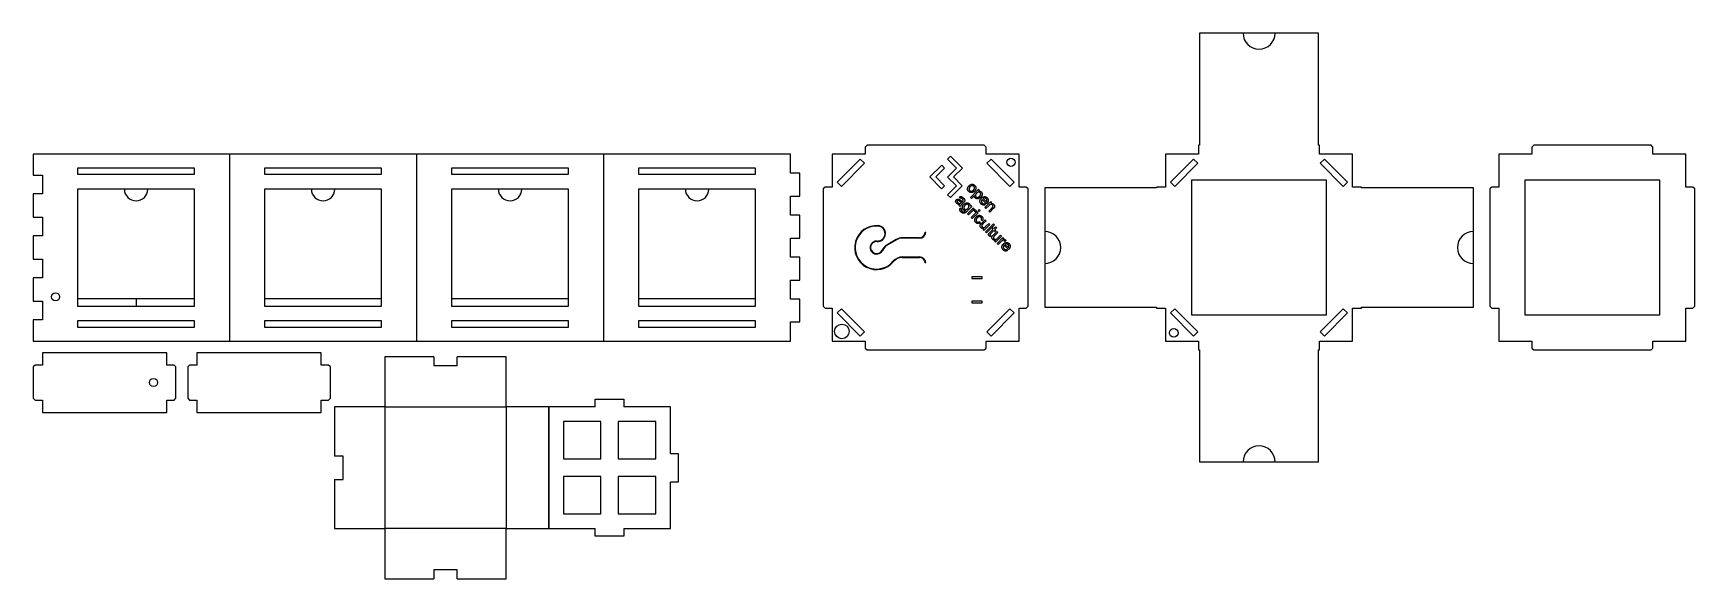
# Model space of a CAD drawing. Header units: millimetres. Extents: x -259 to 644, y -180 to 116.
import ezdxf

# ---------------------------------------------------------------- set-up
doc = ezdxf.new("R2010")
doc.units = ezdxf.units.MM
doc.linetypes.add('CENTERX2', pattern=[20.32, 12.7, -2.54, 2.54, -2.54])

msp = doc.modelspace()

# ---------------------------------------------------------------- linework, layer by layer
at = {"color": 7, "linetype": 'Continuous', "lineweight": 25}
for p, q in [((374.52, 116.46), (374.52, 55.63)), ((439.29, 116.46), (374.52, 116.46)), ((439.29, 55.63), (439.29, 116.46)), ((193.96, 55.63), (192.94, 54.61)), ((192.94, 54.61), (192.94, 50.8)), ((257.65, 55.63), (193.96, 55.63)), ((258.67, 54.61), (257.65, 55.63)), ((258.67, 50.8), (258.67, 54.61)), ((374.05, 55.63), (374.05, 50.8)), ((374.52, 55.63), (374.05, 55.63)), ((439.77, 55.63), (439.29, 55.63)), ((439.77, 50.8), (439.77, 55.63)), ((556.16, 55.63), (555.15, 54.61)), ((555.15, 54.61), (555.15, 50.8)), ((619.86, 55.63), (556.16, 55.63)), ((620.87, 54.61), (619.86, 55.63)), ((620.87, 50.8), (620.87, 54.61)), ((152.4, 50.8), (-259.08, 50.8)), ((-259.08, 50.8), (-259.08, 39.29)), ((152.4, 40.44), (152.4, 50.8)), ((175.01, 50.8), (175.01, 32.86)), ((192.94, 50.8), (175.01, 50.8)), ((190.26, 48.12), (177.69, 35.54)), ((180.02, 33.21), (192.6, 45.78)), ((192.6, 45.78), (190.26, 48.12)), ((237.66, 47.99), (239.27, 49.6)), ((242.5, 43.14), (237.66, 47.99)), ((239.27, 49.6), (245.71, 43.15)), ((276.61, 50.8), (258.67, 50.8)), ((261.35, 48.12), (259.02, 45.78)), ((259.02, 45.78), (271.59, 33.21)), ((273.92, 35.54), (261.35, 48.12)), ((276.61, 32.86), (276.61, 50.8)), ((356.11, 50.8), (356.11, 32.86)), ((374.05, 50.8), (356.11, 50.8)), ((371.36, 48.12), (358.79, 35.54)), ((361.13, 33.21), (373.7, 45.78)), ((373.7, 45.78), (371.36, 48.12)), ((457.71, 50.8), (439.77, 50.8)), ((442.45, 48.12), (440.12, 45.78)), ((440.12, 45.78), (452.69, 33.21)), ((455.02, 35.54), (442.45, 48.12)), ((457.71, 32.86), (457.71, 50.8)), ((537.21, 50.8), (537.21, 32.86)), ((555.15, 50.8), (537.21, 50.8)), ((638.81, 50.8), (620.87, 50.8)), ((638.81, 32.86), (638.81, 50.8)), ((-259.08, 39.29), (-254, 39.29)), ((-254, 39.29), (-254, 29.13)), ((-171.45, 43.18), (-234.95, 43.18)), ((-234.95, 43.18), (-234.95, 39.88)), ((-234.95, 39.88), (-171.45, 39.88)), ((-171.45, 39.88), (-171.45, 43.18)), ((-69.85, 43.18), (-133.35, 43.18)), ((-133.35, 43.18), (-133.35, 39.88)), ((-133.35, 39.88), (-69.85, 39.88)), ((-69.85, 39.88), (-69.85, 43.18)), ((31.75, 43.18), (-31.75, 43.18)), ((-31.75, 43.18), (-31.75, 39.88)), ((-31.75, 39.88), (31.75, 39.88)), ((31.75, 39.88), (31.75, 43.18)), ((69.85, 43.18), (69.85, 39.88)), ((133.35, 43.18), (69.85, 43.18)), ((69.85, 39.88), (133.35, 39.88)), ((133.35, 39.88), (133.35, 43.18)), ((157.48, 40.44), (152.4, 40.44)), ((157.48, 27.99), (157.48, 40.44)), ((228.02, 38.35), (234.48, 44.81)), ((234.47, 31.9), (228.02, 38.35)), ((236.1, 43.19), (231.27, 38.35)), ((231.27, 38.35), (236.09, 33.53)), ((234.48, 44.81), (236.1, 43.19)), ((237.69, 38.33), (242.5, 43.14)), ((242.46, 33.56), (237.69, 38.33)), ((245.71, 43.15), (240.92, 38.36)), ((240.92, 38.36), (245.7, 33.58)), ((370.27, 36.64), (370.27, -36.64)), ((443.55, 36.64), (370.27, 36.64)), ((443.55, -36.64), (443.55, 36.64)), ((624.65, 36.64), (551.37, 36.64)), ((551.37, 36.64), (551.37, -36.64)), ((624.65, -36.64), (624.65, 36.64)), ((-254, 29.13), (-259.08, 29.13)), ((-259.08, 29.13), (-259.08, 16.48)), ((-234.95, 31.75), (-234.95, -31.75)), ((-171.45, 31.75), (-234.95, 31.75)), ((-171.45, -31.75), (-171.45, 31.75)), ((-69.85, 31.75), (-133.35, 31.75)), ((-133.35, 31.75), (-133.35, -31.75)), ((-69.85, -31.75), (-69.85, 31.75)), ((31.75, 31.75), (-31.75, 31.75)), ((-31.75, 31.75), (-31.75, -31.75)), ((31.75, -31.75), (31.75, 31.75)), ((133.35, 31.75), (69.85, 31.75)), ((69.85, 31.75), (69.85, -31.75)), ((133.35, -31.75), (133.35, 31.75)), ((152.4, 17.63), (152.4, 27.99)), ((152.4, 27.99), (157.48, 27.99)), ((171.2, 32.86), (170.18, 31.85)), ((170.18, 31.85), (170.18, -31.85)), ((175.01, 32.86), (171.2, 32.86)), ((177.69, 35.54), (180.02, 33.21)), ((236.09, 33.53), (234.47, 31.9)), ((237.63, 28.74), (242.46, 33.56)), ((239.24, 27.13), (237.63, 28.74)), ((245.7, 33.58), (239.24, 27.13)), ((243.95, 27.4), (244.45, 26.78)), ((254.48, 31.65), (250.12, 27.29)), ((250.12, 27.29), (250.68, 26.73)), ((250.68, 26.73), (252.26, 28.3)), ((255.04, 31.09), (254.48, 31.65)), ((254.54, 30.58), (255.04, 31.09)), ((271.59, 33.21), (273.92, 35.54)), ((280.42, 32.86), (276.61, 32.86)), ((281.43, 31.85), (280.42, 32.86)), ((281.43, -31.85), (281.43, 31.85)), ((290.45, 32.38), (290.45, -32.38)), ((351.28, 32.38), (290.45, 32.38)), ((351.28, 32.86), (351.28, 32.38)), ((356.11, 32.86), (351.28, 32.86)), ((358.79, 35.54), (361.13, 33.21)), ((452.69, 33.21), (455.02, 35.54)), ((462.53, 32.86), (457.71, 32.86)), ((462.53, 32.38), (462.53, 32.86)), ((523.37, 32.38), (462.53, 32.38)), ((523.37, -32.38), (523.37, 32.38)), ((533.4, 32.86), (532.38, 31.85)), ((532.38, 31.85), (532.38, -31.85)), ((537.21, 32.86), (533.4, 32.86)), ((642.62, 32.86), (638.81, 32.86)), ((643.64, 31.85), (642.62, 32.86)), ((643.64, -31.85), (643.64, 31.85)), ((243.95, 22.81), (244.51, 22.26)), ((245.26, 20.95), (244.75, 21.56)), ((245.24, 24.55), (245.07, 24.39)), ((245.73, 23.81), (246.41, 24.49)), ((248.13, 19.58), (250.84, 22.29)), ((251.66, 21.47), (248.48, 18.29)), ((248.48, 18.29), (249.04, 17.73)), ((249.04, 17.73), (250.73, 19.42)), ((250.29, 22.85), (249.9, 22.46)), ((250.84, 22.29), (250.29, 22.85)), ((253.67, 19.46), (250.49, 16.28)), ((251.05, 15.72), (254.23, 18.9)), ((252.17, 20.97), (251.66, 21.47)), ((251.72, 20.53), (252.17, 20.97)), ((252.59, 19.39), (253.25, 19.7)), ((254.23, 18.9), (253.67, 19.46)), ((254.85, 20.63), (254.29, 20.08)), ((254.29, 20.08), (254.85, 19.52)), ((255.41, 20.08), (254.85, 20.63)), ((254.85, 19.52), (255.41, 20.08)), ((256.5, 26.17), (258.84, 23.83)), ((258.79, 24.89), (257, 26.67)), ((258.27, 23.28), (257.77, 23.89)), ((261.19, 24.94), (258, 21.76)), ((258, 21.76), (258.56, 21.2)), ((258.56, 21.2), (260.27, 22.91)), ((261.92, 21.65), (260.02, 19.75)), ((260.02, 19.75), (260.57, 19.19)), ((260.57, 19.19), (262.52, 21.14)), ((261.75, 24.38), (261.19, 24.94)), ((261.3, 23.94), (261.75, 24.38)), ((-259.08, 16.48), (-254, 16.48)), ((-254, 16.48), (-254, 6.32)), ((157.48, 17.63), (152.4, 17.63)), ((157.48, 5.18), (157.48, 17.63)), ((250.49, 16.28), (251.05, 15.72)), ((255.52, 13.48), (255.01, 14.1)), ((255.96, 15.16), (256.58, 14.66)), ((258.03, 15.1), (256.07, 13.14)), ((256.86, 12.81), (258.59, 14.54)), ((257.38, 10.43), (256.86, 9.91)), ((256.86, 9.91), (257.42, 9.35)), ((257.42, 9.35), (260.6, 12.53)), ((258.59, 14.54), (258.03, 15.1)), ((262.56, 12.92), (258.2, 8.56)), ((260.04, 13.09), (258.37, 11.42)), ((258.76, 8.01), (263.12, 12.36)), ((260.6, 12.53), (260.04, 13.09)), ((262.34, 9.79), (260.55, 8.01)), ((261.09, 7.43), (262.89, 9.24)), ((262.45, 10.69), (261.94, 10.19)), ((261.94, 10.19), (262.34, 9.79)), ((262.84, 10.3), (262.45, 10.69)), ((263.12, 12.36), (262.56, 12.92)), ((263.61, 11.07), (262.84, 10.3)), ((262.89, 9.24), (263.4, 8.73)), ((263.4, 9.74), (264.49, 10.83)), ((263.9, 9.24), (263.4, 9.74)), ((263.4, 8.73), (263.9, 9.24)), ((264.49, 10.83), (263.61, 11.07)), ((-259.08, 6.32), (-259.08, -6.32)), ((-254, 6.32), (-259.08, 6.32)), ((152.4, 5.18), (157.48, 5.18)), ((152.4, -5.18), (152.4, 5.18)), ((209.81, 4.45), (205.15, 1.75)), ((209.94, 4.23), (205.28, 1.53)), ((222.5, 5.33), (213.11, 5.33)), ((222.5, 5.08), (213.11, 5.08)), ((225.56, 8.38), (225.81, 8.38)), ((258.2, 8.56), (258.76, 8.01)), ((260.76, 5.99), (261.18, 6.51)), ((264.4, 8.73), (262.44, 6.77)), ((263.23, 6.44), (264.96, 8.17)), ((263.75, 4.06), (263.23, 3.54)), ((263.23, 3.54), (263.79, 2.98)), ((263.79, 2.98), (266.97, 6.16)), ((264.96, 8.17), (264.4, 8.73)), ((267.76, 5.38), (264.57, 2.19)), ((264.57, 2.19), (265.13, 1.64)), ((266.41, 6.72), (264.74, 5.05)), ((265.13, 1.64), (266.82, 3.33)), ((266.97, 6.16), (266.41, 6.72)), ((268.26, 4.88), (267.76, 5.38)), ((267.81, 4.43), (268.26, 4.88)), ((268.43, 1.24), (270.77, -1.1)), ((268.68, 3.3), (269.34, 3.61)), ((270.72, -0.04), (268.93, 1.75)), ((-259.08, -6.32), (-254, -6.32)), ((-254, -6.32), (-254, -16.48)), ((157.48, -5.18), (152.4, -5.18)), ((157.48, -17.63), (157.48, -5.18)), ((213.11, -5.08), (222.5, -5.08)), ((213.11, -5.33), (222.5, -5.33)), ((225.81, -8.38), (225.56, -8.38)), ((270.2, -1.64), (269.71, -1.04)), ((-254, -16.48), (-259.08, -16.48)), ((-259.08, -16.48), (-259.08, -29.13)), ((152.4, -17.63), (157.48, -17.63)), ((152.4, -27.99), (152.4, -17.63)), ((250.84, -15.98), (250.84, -16.74)), ((256.43, -15.98), (250.84, -15.98)), ((250.84, -16.74), (256.43, -16.74)), ((256.43, -16.74), (256.43, -15.98)), ((-259.08, -29.13), (-254, -29.13)), ((-254, -29.13), (-254, -39.29)), ((-234.95, -31.75), (-171.45, -31.75)), ((-133.35, -31.75), (-69.85, -31.75)), ((-31.75, -31.75), (31.75, -31.75)), ((69.85, -31.75), (133.35, -31.75)), ((157.48, -27.99), (152.4, -27.99)), ((157.48, -40.44), (157.48, -27.99)), ((170.18, -31.85), (171.2, -32.86)), ((171.2, -32.86), (175.01, -32.86)), ((175.01, -32.86), (175.01, -50.8)), ((180.02, -33.21), (177.69, -35.54)), ((177.69, -35.54), (190.26, -48.12)), ((192.6, -45.78), (180.02, -33.21)), ((256.43, -29.19), (250.84, -29.19)), ((250.84, -29.19), (250.84, -29.95)), ((250.84, -29.95), (256.43, -29.95)), ((256.43, -29.95), (256.43, -29.19)), ((271.59, -33.21), (259.02, -45.78)), ((261.35, -48.12), (273.92, -35.54)), ((273.92, -35.54), (271.59, -33.21)), ((276.61, -32.86), (280.42, -32.86)), ((276.61, -50.8), (276.61, -32.86)), ((280.42, -32.86), (281.43, -31.85)), ((290.45, -32.38), (351.28, -32.38)), ((351.28, -32.38), (351.28, -32.86)), ((351.28, -32.86), (356.11, -32.86)), ((356.11, -32.86), (356.11, -50.8)), ((361.13, -33.21), (358.79, -35.54)), ((358.79, -35.54), (371.36, -48.12)), ((373.7, -45.78), (361.13, -33.21)), ((452.69, -33.21), (440.12, -45.78)), ((442.45, -48.12), (455.02, -35.54)), ((455.02, -35.54), (452.69, -33.21)), ((457.71, -32.86), (462.53, -32.86)), ((457.71, -50.8), (457.71, -32.86)), ((462.53, -32.38), (523.37, -32.38)), ((462.53, -32.86), (462.53, -32.38)), ((532.38, -31.85), (533.4, -32.86)), ((533.4, -32.86), (537.21, -32.86)), ((537.21, -32.86), (537.21, -50.8)), ((638.81, -32.86), (642.62, -32.86)), ((638.81, -50.8), (638.81, -32.86)), ((642.62, -32.86), (643.64, -31.85)), ((-254, -39.29), (-259.08, -39.29)), ((-259.08, -39.29), (-259.08, -50.8)), ((-171.45, -39.88), (-234.95, -39.88)), ((-234.95, -39.88), (-234.95, -43.18)), ((-234.95, -43.18), (-171.45, -43.18)), ((-171.45, -43.18), (-171.45, -39.88)), ((-69.85, -39.88), (-133.35, -39.88)), ((-133.35, -39.88), (-133.35, -43.18)), ((-133.35, -43.18), (-69.85, -43.18)), ((-69.85, -43.18), (-69.85, -39.88)), ((31.75, -39.88), (-31.75, -39.88)), ((-31.75, -39.88), (-31.75, -43.18)), ((-31.75, -43.18), (31.75, -43.18)), ((31.75, -43.18), (31.75, -39.88)), ((69.85, -39.88), (69.85, -43.18)), ((133.35, -39.88), (69.85, -39.88)), ((69.85, -43.18), (133.35, -43.18)), ((133.35, -43.18), (133.35, -39.88)), ((152.4, -40.44), (157.48, -40.44)), ((152.4, -50.8), (152.4, -40.44)), ((370.27, -36.64), (443.55, -36.64)), ((551.37, -36.64), (624.65, -36.64)), ((-259.08, -50.8), (152.4, -50.8)), ((175.01, -50.8), (192.94, -50.8)), ((190.26, -48.12), (192.6, -45.78)), ((192.94, -50.8), (192.94, -54.61)), ((258.67, -50.8), (276.61, -50.8)), ((258.67, -54.61), (258.67, -50.8)), ((259.02, -45.78), (261.35, -48.12)), ((356.11, -50.8), (374.05, -50.8)), ((371.36, -48.12), (373.7, -45.78)), ((374.05, -50.8), (374.05, -55.63)), ((439.77, -55.63), (439.77, -50.8)), ((439.77, -50.8), (457.71, -50.8)), ((440.12, -45.78), (442.45, -48.12)), ((537.21, -50.8), (555.15, -50.8)), ((555.15, -50.8), (555.15, -54.61)), ((620.87, -50.8), (638.81, -50.8)), ((620.87, -54.61), (620.87, -50.8)), ((-186.52, -57.15), (-254.08, -57.15)), ((-254.08, -57.15), (-254.08, -63.82)), ((-186.52, -63.82), (-186.52, -57.15)), ((-102.6, -57.15), (-170.17, -57.15)), ((-170.17, -57.15), (-170.17, -63.82)), ((-102.6, -63.82), (-102.6, -57.15)), ((-68.14, -59.31), (-68.14, -86.61)), ((-41.47, -59.31), (-68.14, -59.31)), ((-41.47, -59.31), (-41.47, -64.08)), ((-28.77, -64.08), (-28.77, -59.31)), ((-2.1, -59.31), (-28.77, -59.31)), ((-2.1, -86.61), (-2.1, -59.31)), ((192.94, -54.61), (193.96, -55.63)), ((193.96, -55.63), (257.65, -55.63)), ((257.65, -55.63), (258.67, -54.61)), ((374.05, -55.63), (374.52, -55.63)), ((374.52, -55.63), (374.52, -116.46)), ((439.29, -55.63), (439.77, -55.63)), ((439.29, -116.46), (439.29, -55.63)), ((555.15, -54.61), (556.16, -55.63)), ((556.16, -55.63), (619.86, -55.63)), ((619.86, -55.63), (620.87, -54.61)), ((-258.06, -63.82), (-259.08, -64.83)), ((-259.08, -64.83), (-259.08, -81.85)), ((-254.08, -63.82), (-258.06, -63.82)), ((-182.53, -63.82), (-186.52, -63.82)), ((-181.52, -64.83), (-182.53, -63.82)), ((-181.52, -81.85), (-181.52, -64.83)), ((-174.15, -63.82), (-175.17, -64.83)), ((-175.17, -64.83), (-175.17, -81.85)), ((-170.17, -63.82), (-174.15, -63.82)), ((-98.62, -63.82), (-102.6, -63.82)), ((-97.6, -64.83), (-98.62, -63.82)), ((-97.6, -81.85), (-97.6, -64.83)), ((-41.47, -64.08), (-28.77, -64.08)), ((-259.08, -81.85), (-258.06, -82.87)), ((-258.06, -82.87), (-254.08, -82.87)), ((-254.08, -82.87), (-254.08, -89.53)), ((-254.08, -89.53), (-186.52, -89.53)), ((-186.52, -82.87), (-182.53, -82.87)), ((-186.52, -89.53), (-186.52, -82.87)), ((-182.53, -82.87), (-181.52, -81.85)), ((-175.17, -81.85), (-174.15, -82.87)), ((-174.15, -82.87), (-170.17, -82.87)), ((-170.17, -82.87), (-170.17, -89.53)), ((-170.17, -89.53), (-102.6, -89.53)), ((-102.6, -82.87), (-98.62, -82.87)), ((-102.6, -89.53), (-102.6, -82.87)), ((-98.62, -82.87), (-97.6, -81.85)), ((-95.44, -86.61), (-95.44, -113.28)), ((-68.14, -86.61), (-95.44, -86.61)), ((46.23, -86.61), (-2.1, -86.61)), ((21.02, -152.65), (21.02, -86.61)), ((46.23, -86.61), (46.23, -82.42)), ((46.23, -82.42), (61.85, -82.42)), ((61.85, -82.42), (61.85, -86.61)), ((87.06, -86.61), (61.85, -86.61)), ((87.06, -111.82), (87.06, -86.61)), ((49.27, -94.55), (28.95, -94.55)), ((28.95, -94.55), (28.95, -114.87)), ((49.27, -114.87), (49.27, -94.55)), ((58.8, -94.55), (58.8, -114.87)), ((79.12, -94.55), (58.8, -94.55)), ((79.12, -114.87), (79.12, -94.55)), ((-90.67, -113.28), (-95.44, -113.28)), ((-90.67, -125.98), (-90.67, -113.28)), ((28.95, -114.87), (49.27, -114.87)), ((58.8, -114.87), (79.12, -114.87)), ((87.06, -111.82), (91.25, -111.82)), ((91.25, -111.82), (91.25, -127.44)), ((374.52, -116.46), (439.29, -116.46)), ((-95.44, -125.98), (-95.44, -152.65)), ((-95.44, -125.98), (-90.67, -125.98)), ((49.27, -124.4), (28.95, -124.4)), ((28.95, -124.4), (28.95, -144.72)), ((49.27, -144.72), (49.27, -124.4)), ((79.12, -124.4), (58.8, -124.4)), ((58.8, -124.4), (58.8, -144.72)), ((79.12, -144.72), (79.12, -124.4)), ((91.25, -127.44), (87.06, -127.44)), ((87.06, -152.65), (87.06, -127.44)), ((-95.44, -152.65), (-68.14, -152.65)), ((-68.14, -152.65), (-68.14, -179.96)), ((-2.1, -152.65), (46.23, -152.65)), ((-2.1, -179.96), (-2.1, -152.65)), ((28.95, -144.72), (49.27, -144.72)), ((46.23, -156.84), (46.23, -152.65)), ((58.8, -144.72), (79.12, -144.72)), ((61.85, -152.65), (87.06, -152.65)), ((61.85, -152.65), (61.85, -156.84)), ((61.85, -156.84), (46.23, -156.84)), ((-68.14, -179.96), (-41.47, -179.96)), ((-28.77, -175.18), (-41.47, -175.18)), ((-41.47, -175.18), (-41.47, -179.96)), ((-28.77, -179.96), (-28.77, -175.18)), ((-28.77, -179.96), (-2.1, -179.96))]:
    msp.add_line(p, q, dxfattribs=at)
at = {"color": 7, "linetype": 'Continuous'}
for p, q in [((-152.4, 50.8), (-152.4, -50.8)), ((-50.8, 50.8), (-50.8, -50.8)), ((50.8, 50.8), (50.8, -50.8)), ((-196.85, 31.75), (-209.55, 31.75)), ((-95.25, 31.75), (-107.95, 31.75)), ((6.35, 31.75), (-6.35, 31.75)), ((107.95, 31.75), (95.25, 31.75)), ((-234.95, -27.69), (-171.45, -27.69)), ((-133.35, -27.69), (-69.85, -27.69)), ((-31.75, -27.69), (31.75, -27.69)), ((69.85, -27.69), (133.35, -27.69)), ((-68.14, -86.61), (-2.1, -86.61)), ((-68.14, -86.61), (-68.14, -152.65)), ((-2.1, -86.61), (-2.1, -152.65)), ((21.02, -86.61), (21.02, -152.65)), ((-2.1, -152.65), (-68.14, -152.65))]:
    msp.add_line(p, q, dxfattribs=at)
at = {"color": 7, "linetype": 'CENTERX2'}
for p, q in [((-234.95, 31.75), (-234.95, -27.69)), ((-203.2, -27.69), (-203.2, -31.75))]:
    msp.add_line(p, q, dxfattribs=at)
at = {"color": 7, "linetype": 'Continuous', "lineweight": 25}
for centre, radius in [((272.12, 46.32), 2.22), ((-246.95, -26.75), 2.22), ((180.26, -45.55), 3.95), ((360.59, -46.32), 2.41), ((-193.74, -73.34), 2.22)]:
    msp.add_circle(centre, radius, dxfattribs=at)
for centre, radius, start, end in [((406.91, 116.46), 8.7, 180, 0), ((199.14, 0), 11.95, 86.26338, 320.71059), ((199.14, 0), 11.7, 86.26338, 320.71059), ((199.63, 7.61), 4.32, 266.26338, 86.26338), ((199.63, 7.61), 4.07, 266.26338, 86.26338), ((199.14, 0), 3.56, 86.26338, 333.05409), ((199.14, 0), 3.31, 86.26338, 333.05409), ((209.1, -5.06), 7.87, 120.08352, 153.05409), ((209.1, -5.06), 7.62, 120.08352, 153.05409), ((213.11, -1.24), 6.57, 90, 120.08352), ((213.11, -1.24), 6.32, 90, 120.08352), ((222.5, 8.38), 3.3, 270, 0), ((222.5, 8.38), 3.05, 270, 0), ((290.45, 0), 8.7, 270, 90), ((523.37, 0), 8.7, 90, 270), ((213.11, -11.43), 6.35, 90, 140.71059), ((213.11, -11.43), 6.1, 90, 140.71059), ((222.5, -8.38), 3.3, 0, 90), ((222.5, -8.38), 3.05, 0, 90), ((406.91, -116.46), 8.7, 0, 180)]:
    msp.add_arc(centre, radius, start, end, dxfattribs=at)
at = {"color": 7, "linetype": 'Continuous'}
for centre in [(-203.2, 31.75), (-101.6, 31.75), (0, 31.75), (101.6, 31.75)]:
    msp.add_arc(centre, 6.35, 180, 0, dxfattribs=at)
at = {"color": 7, "linetype": 'Continuous', "lineweight": 25}
for points, knots in [([(243.95, 27.4), (244.02, 27.44), (244.14, 27.51), (244.34, 27.6), (244.53, 27.66), (244.72, 27.69), (244.91, 27.69), (245.11, 27.67), (245.31, 27.61), (245.52, 27.52), (245.73, 27.41), (245.94, 27.26), (246.14, 27.1), (246.28, 26.97), (246.34, 26.9)], [0, 0, 0, 0, 0.085106, 0.164334, 0.238081, 0.308283, 0.378105, 0.450848, 0.528549, 0.612377, 0.70145, 0.795476, 0.894773, 1, 1, 1, 1]), ([(249.18, 30.47), (249.13, 30.53), (249.02, 30.63), (248.89, 30.8), (248.78, 30.98), (248.69, 31.17), (248.62, 31.35), (248.57, 31.55), (248.55, 31.75), (248.54, 31.95), (248.56, 32.16), (248.61, 32.36), (248.67, 32.57), (248.76, 32.77), (248.88, 32.98), (249.02, 33.18), (249.18, 33.38), (249.31, 33.51), (249.37, 33.58)], [0, 0, 0, 0, 0.063917, 0.125103, 0.184167, 0.242087, 0.298594, 0.354794, 0.411846, 0.469665, 0.528424, 0.587979, 0.649017, 0.712546, 0.778767, 0.848339, 0.922072, 1, 1, 1, 1]), ([(252.32, 30.71), (252.27, 30.67), (252.17, 30.57), (252.02, 30.44), (251.88, 30.32), (251.74, 30.22), (251.59, 30.13), (251.46, 30.05), (251.32, 29.98), (251.19, 29.93), (251.05, 29.9), (250.92, 29.87), (250.79, 29.85), (250.65, 29.84), (250.52, 29.85), (250.39, 29.86), (250.25, 29.88), (250.07, 29.93), (249.86, 30), (249.61, 30.13), (249.38, 30.28), (249.25, 30.41), (249.18, 30.47)], [0, 0, 0, 0, 0.058698, 0.114042, 0.166463, 0.216071, 0.262728, 0.306876, 0.348818, 0.388675, 0.427002, 0.46511, 0.502535, 0.539692, 0.577048, 0.61431, 0.652436, 0.690862, 0.76791, 0.844221, 0.92114, 1, 1, 1, 1]), ([(249.93, 33.02), (249.89, 32.97), (249.8, 32.88), (249.68, 32.74), (249.58, 32.6), (249.49, 32.46), (249.42, 32.32), (249.37, 32.18), (249.34, 32.04), (249.32, 31.9), (249.32, 31.77), (249.33, 31.64), (249.36, 31.52), (249.4, 31.4), (249.45, 31.29), (249.51, 31.18), (249.59, 31.07), (249.65, 31.01), (249.68, 30.98)], [0, 0, 0, 0, 0.085097, 0.164606, 0.239503, 0.309642, 0.37605, 0.439316, 0.500402, 0.559102, 0.616243, 0.671376, 0.725487, 0.778745, 0.832255, 0.886667, 0.942526, 1, 1, 1, 1]), ([(249.37, 33.58), (249.44, 33.64), (249.58, 33.78), (249.8, 33.96), (250.02, 34.1), (250.25, 34.22), (250.47, 34.31), (250.7, 34.37), (250.92, 34.4), (251.07, 34.4), (251.15, 34.39)], [0, 0, 0, 0, 0.148743, 0.287828, 0.419547, 0.543761, 0.661832, 0.776707, 0.888407, 1, 1, 1, 1]), ([(249.68, 30.98), (249.71, 30.94), (249.77, 30.88), (249.88, 30.81), (249.99, 30.74), (250.1, 30.69), (250.22, 30.66), (250.34, 30.63), (250.47, 30.62), (250.61, 30.62), (250.74, 30.64), (250.88, 30.67), (251.02, 30.73), (251.16, 30.8), (251.3, 30.88), (251.45, 30.99), (251.59, 31.11), (251.69, 31.2), (251.74, 31.25)], [0, 0, 0, 0, 0.056523, 0.111526, 0.165405, 0.218028, 0.271137, 0.324849, 0.379912, 0.436632, 0.495316, 0.555676, 0.618956, 0.686371, 0.757016, 0.832923, 0.913948, 1, 1, 1, 1]), ([(251.97, 33.27), (251.94, 33.3), (251.87, 33.36), (251.77, 33.44), (251.66, 33.5), (251.55, 33.55), (251.43, 33.59), (251.3, 33.61), (251.18, 33.63), (251.04, 33.63), (250.91, 33.61), (250.77, 33.58), (250.63, 33.53), (250.49, 33.46), (250.35, 33.37), (250.21, 33.27), (250.07, 33.15), (249.98, 33.06), (249.93, 33.02)], [0, 0, 0, 0, 0.057572, 0.113525, 0.16803, 0.221442, 0.274791, 0.328993, 0.38456, 0.441418, 0.500218, 0.560953, 0.623845, 0.690365, 0.760623, 0.835647, 0.915291, 1, 1, 1, 1]), ([(251.15, 34.39), (251.21, 34.39), (251.33, 34.38), (251.51, 34.34), (251.69, 34.29), (251.86, 34.22), (252.02, 34.13), (252.18, 34.03), (252.33, 33.91), (252.43, 33.82), (252.47, 33.77)], [0, 0, 0, 0, 0.124302, 0.246336, 0.367599, 0.489098, 0.612371, 0.737766, 0.866431, 1, 1, 1, 1]), ([(251.74, 31.25), (251.78, 31.29), (251.86, 31.38), (251.98, 31.52), (252.08, 31.66), (252.16, 31.79), (252.23, 31.93), (252.27, 32.07), (252.31, 32.21), (252.32, 32.34), (252.32, 32.48), (252.31, 32.6), (252.29, 32.73), (252.25, 32.85), (252.2, 32.96), (252.14, 33.07), (252.06, 33.17), (252, 33.23), (251.97, 33.27)], [0, 0, 0, 0, 0.083105, 0.161625, 0.235488, 0.305082, 0.370932, 0.434377, 0.495152, 0.555043, 0.613396, 0.669678, 0.724129, 0.778165, 0.832455, 0.88662, 0.942226, 1, 1, 1, 1]), ([(252.62, 27.03), (252.58, 27.07), (252.5, 27.16), (252.4, 27.31), (252.32, 27.46), (252.27, 27.63), (252.24, 27.8), (252.23, 27.97), (252.23, 28.14), (252.25, 28.25), (252.26, 28.3)], [0, 0, 0, 0, 0.132584, 0.259373, 0.384368, 0.509557, 0.634315, 0.757395, 0.878203, 1, 1, 1, 1]), ([(252.47, 33.77), (252.52, 33.72), (252.62, 33.61), (252.75, 33.44), (252.86, 33.27), (252.95, 33.08), (253.02, 32.9), (253.07, 32.7), (253.09, 32.5), (253.1, 32.3), (253.08, 32.09), (253.04, 31.89), (252.98, 31.68), (252.89, 31.48), (252.78, 31.28), (252.65, 31.09), (252.5, 30.9), (252.38, 30.78), (252.32, 30.71)], [0, 0, 0, 0, 0.064148, 0.125517, 0.185171, 0.243479, 0.301291, 0.358638, 0.417072, 0.476329, 0.536519, 0.596593, 0.65777, 0.720728, 0.785986, 0.853812, 0.925134, 1, 1, 1, 1]), ([(255.65, 27.34), (255.57, 27.26), (255.41, 27.11), (255.16, 26.92), (254.89, 26.76), (254.66, 26.66), (254.47, 26.59), (254.33, 26.55), (254.19, 26.52), (254.06, 26.51), (253.92, 26.5), (253.78, 26.5), (253.65, 26.52), (253.47, 26.55), (253.26, 26.62), (253.02, 26.72), (252.81, 26.86), (252.68, 26.97), (252.62, 27.03)], [0, 0, 0, 0, 0.097925, 0.191646, 0.282512, 0.371144, 0.414575, 0.456775, 0.498077, 0.538595, 0.578616, 0.618597, 0.658265, 0.698162, 0.77647, 0.85204, 0.925885, 1, 1, 1, 1]), ([(253.42, 29.47), (253.38, 29.42), (253.29, 29.33), (253.17, 29.19), (253.07, 29.05), (252.98, 28.92), (252.92, 28.78), (252.86, 28.65), (252.83, 28.52), (252.81, 28.39), (252.81, 28.27), (252.81, 28.15), (252.83, 28.03), (252.86, 27.93), (252.91, 27.82), (252.96, 27.73), (253.03, 27.63), (253.08, 27.58), (253.1, 27.55)], [0, 0, 0, 0, 0.08984, 0.173759, 0.252048, 0.32508, 0.394029, 0.45878, 0.520013, 0.579323, 0.636061, 0.690475, 0.743136, 0.794214, 0.844878, 0.895855, 0.947393, 1, 1, 1, 1]), ([(253.1, 27.55), (253.13, 27.52), (253.19, 27.47), (253.28, 27.4), (253.38, 27.35), (253.49, 27.3), (253.6, 27.28), (253.72, 27.25), (253.84, 27.25), (253.97, 27.25), (254.1, 27.27), (254.24, 27.31), (254.37, 27.36), (254.51, 27.43), (254.65, 27.52), (254.8, 27.63), (254.94, 27.75), (255.04, 27.84), (255.09, 27.89)], [0, 0, 0, 0, 0.052073, 0.103097, 0.153325, 0.203136, 0.254125, 0.306368, 0.360644, 0.417574, 0.47702, 0.538803, 0.603778, 0.672846, 0.746409, 0.825605, 0.909656, 1, 1, 1, 1]), ([(255.42, 29.82), (255.39, 29.84), (255.34, 29.9), (255.24, 29.96), (255.14, 30.01), (255.04, 30.05), (254.92, 30.08), (254.8, 30.1), (254.68, 30.1), (254.54, 30.09), (254.4, 30.07), (254.27, 30.04), (254.13, 29.98), (253.99, 29.91), (253.84, 29.83), (253.7, 29.72), (253.56, 29.6), (253.47, 29.52), (253.42, 29.47)], [0, 0, 0, 0, 0.050444, 0.099952, 0.149303, 0.199282, 0.250831, 0.304376, 0.360545, 0.420245, 0.482114, 0.545406, 0.611336, 0.680764, 0.753935, 0.830984, 0.91292, 1, 1, 1, 1]), ([(254.54, 30.58), (254.61, 30.6), (254.75, 30.63), (254.96, 30.66), (255.15, 30.65), (255.33, 30.63), (255.51, 30.58), (255.68, 30.5), (255.84, 30.4), (255.93, 30.31), (255.98, 30.26)], [0, 0, 0, 0, 0.142752, 0.274991, 0.399104, 0.515806, 0.629763, 0.74682, 0.869311, 1, 1, 1, 1]), ([(255.09, 27.89), (255.13, 27.94), (255.22, 28.03), (255.34, 28.17), (255.44, 28.31), (255.52, 28.44), (255.59, 28.58), (255.64, 28.71), (255.68, 28.84), (255.7, 28.97), (255.71, 29.1), (255.7, 29.22), (255.68, 29.34), (255.65, 29.44), (255.61, 29.55), (255.56, 29.64), (255.5, 29.74), (255.44, 29.79), (255.42, 29.82)], [0, 0, 0, 0, 0.088589, 0.171833, 0.249457, 0.322939, 0.391793, 0.456973, 0.519382, 0.579517, 0.63742, 0.692556, 0.745354, 0.796638, 0.847154, 0.897673, 0.948028, 1, 1, 1, 1]), ([(255.98, 30.26), (256.01, 30.23), (256.08, 30.16), (256.16, 30.06), (256.24, 29.95), (256.3, 29.84), (256.36, 29.73), (256.4, 29.61), (256.44, 29.49), (256.47, 29.36), (256.48, 29.23), (256.49, 29.11), (256.49, 28.98), (256.48, 28.85), (256.46, 28.72), (256.43, 28.59), (256.38, 28.45), (256.31, 28.28), (256.21, 28.06), (256.05, 27.81), (255.87, 27.56), (255.72, 27.42), (255.65, 27.34)], [0, 0, 0, 0, 0.041203, 0.081467, 0.120975, 0.160015, 0.19849, 0.236878, 0.27539, 0.314119, 0.353124, 0.391859, 0.430776, 0.470125, 0.510115, 0.550945, 0.593136, 0.636047, 0.723881, 0.813411, 0.905206, 1, 1, 1, 1]), ([(256.05, 26.84), (256.11, 26.91), (256.24, 27.03), (256.44, 27.19), (256.65, 27.33), (256.85, 27.45), (257.06, 27.54), (257.27, 27.61), (257.48, 27.65), (257.69, 27.67), (257.9, 27.67), (258.11, 27.65), (258.3, 27.6), (258.5, 27.53), (258.68, 27.44), (258.86, 27.33), (259.03, 27.2), (259.14, 27.1), (259.2, 27.05)], [0, 0, 0, 0, 0.077019, 0.149548, 0.218714, 0.284923, 0.348159, 0.409728, 0.469839, 0.529421, 0.588276, 0.64579, 0.702469, 0.75939, 0.816748, 0.875621, 0.936482, 1, 1, 1, 1]), ([(242.59, 24.06), (242.55, 24.1), (242.47, 24.19), (242.37, 24.31), (242.28, 24.44), (242.21, 24.57), (242.15, 24.7), (242.11, 24.83), (242.08, 24.96), (242.07, 25.09), (242.07, 25.22), (242.09, 25.34), (242.11, 25.46), (242.15, 25.58), (242.21, 25.69), (242.28, 25.8), (242.36, 25.91), (242.42, 25.97), (242.45, 26.01)], [0, 0, 0, 0, 0.078668, 0.152594, 0.222863, 0.289895, 0.354043, 0.415825, 0.476257, 0.535647, 0.59403, 0.651213, 0.707464, 0.763721, 0.820383, 0.878679, 0.938165, 1, 1, 1, 1]), ([(242.45, 26.01), (242.49, 26.04), (242.56, 26.11), (242.69, 26.2), (242.83, 26.28), (242.97, 26.33), (243.12, 26.36), (243.26, 26.38), (243.4, 26.39), (243.55, 26.37), (243.69, 26.34), (243.82, 26.29), (243.96, 26.24), (244.05, 26.19), (244.09, 26.17)], [0, 0, 0, 0, 0.090112, 0.177281, 0.262877, 0.348059, 0.432222, 0.513208, 0.593481, 0.672827, 0.752511, 0.833621, 0.91551, 1, 1, 1, 1]), ([(244.17, 23.37), (244.09, 23.38), (243.92, 23.4), (243.68, 23.45), (243.46, 23.51), (243.26, 23.59), (243.08, 23.68), (242.91, 23.79), (242.74, 23.92), (242.64, 24.01), (242.59, 24.06)], [0, 0, 0, 0, 0.149631, 0.288282, 0.415682, 0.534026, 0.647897, 0.762563, 0.879642, 1, 1, 1, 1]), ([(243.04, 25.48), (243.01, 25.45), (242.96, 25.39), (242.9, 25.27), (242.88, 25.15), (242.88, 25.01), (242.92, 24.87), (242.99, 24.72), (243.09, 24.58), (243.18, 24.49), (243.22, 24.44)], [0, 0, 0, 0, 0.106191, 0.208708, 0.313361, 0.426462, 0.548004, 0.681596, 0.831457, 1, 1, 1, 1]), ([(244.22, 25.21), (244.17, 25.26), (244.06, 25.34), (243.92, 25.44), (243.79, 25.51), (243.69, 25.57), (243.59, 25.61), (243.5, 25.63), (243.41, 25.63), (243.33, 25.63), (243.25, 25.61), (243.17, 25.58), (243.1, 25.53), (243.06, 25.5), (243.04, 25.48)], [0, 0, 0, 0, 0.157179, 0.290109, 0.398882, 0.483917, 0.555629, 0.624345, 0.689665, 0.753686, 0.816545, 0.877604, 0.938134, 1, 1, 1, 1]), ([(243.22, 24.44), (243.27, 24.39), (243.37, 24.3), (243.53, 24.19), (243.7, 24.1), (243.88, 24.04), (244.05, 24), (244.23, 23.99), (244.39, 23.99), (244.49, 24.02), (244.55, 24.03)], [0, 0, 0, 0, 0.140553, 0.275516, 0.406786, 0.536132, 0.661649, 0.779376, 0.890775, 1, 1, 1, 1]), ([(243.95, 22.81), (243.96, 22.86), (243.97, 22.96), (244.02, 23.11), (244.09, 23.24), (244.15, 23.33), (244.17, 23.37)], [0, 0, 0, 0, 0.245651, 0.491848, 0.74177, 1, 1, 1, 1]), ([(244.09, 26.17), (244.13, 26.15), (244.21, 26.1), (244.33, 26.01), (244.48, 25.91), (244.58, 25.83), (244.63, 25.79)], [0, 0, 0, 0, 0.18881, 0.417458, 0.688497, 1, 1, 1, 1]), ([(245.24, 24.55), (245.2, 24.56), (245.13, 24.6), (245.03, 24.66), (244.91, 24.72), (244.79, 24.8), (244.66, 24.89), (244.52, 24.99), (244.37, 25.1), (244.27, 25.17), (244.22, 25.21)], [0, 0, 0, 0, 0.091169, 0.192402, 0.302457, 0.421923, 0.552321, 0.691338, 0.841219, 1, 1, 1, 1]), ([(245, 19.31), (244.95, 19.35), (244.87, 19.44), (244.75, 19.59), (244.64, 19.73), (244.55, 19.88), (244.47, 20.02), (244.41, 20.17), (244.37, 20.32), (244.33, 20.47), (244.32, 20.62), (244.32, 20.76), (244.35, 20.91), (244.39, 21.05), (244.45, 21.18), (244.53, 21.31), (244.63, 21.44), (244.71, 21.52), (244.75, 21.56)], [0, 0, 0, 0, 0.075524, 0.147988, 0.217123, 0.28342, 0.347045, 0.40854, 0.468608, 0.527724, 0.585115, 0.641568, 0.696727, 0.752944, 0.810102, 0.870024, 0.933086, 1, 1, 1, 1]), ([(245.74, 26.5), (245.71, 26.53), (245.65, 26.58), (245.57, 26.66), (245.48, 26.73), (245.4, 26.78), (245.32, 26.83), (245.25, 26.87), (245.17, 26.9), (245.08, 26.93), (244.95, 26.94), (244.79, 26.92), (244.62, 26.87), (244.51, 26.81), (244.45, 26.78)], [0, 0, 0, 0, 0.085169, 0.164526, 0.23825, 0.306568, 0.370591, 0.429568, 0.48447, 0.53559, 0.637203, 0.745721, 0.865335, 1, 1, 1, 1]), ([(245.73, 23.81), (245.67, 23.75), (245.56, 23.64), (245.4, 23.48), (245.27, 23.34), (245.15, 23.21), (245.04, 23.1), (244.95, 22.99), (244.88, 22.91), (244.8, 22.81), (244.72, 22.7), (244.64, 22.56), (244.57, 22.41), (244.53, 22.31), (244.51, 22.26)], [0, 0, 0, 0, 0.121744, 0.232308, 0.332328, 0.421205, 0.50015, 0.567993, 0.625354, 0.671656, 0.753768, 0.835272, 0.91738, 1, 1, 1, 1]), ([(244.55, 24.03), (244.59, 24.04), (244.67, 24.07), (244.8, 24.15), (244.94, 24.26), (245.02, 24.34), (245.07, 24.39)], [0, 0, 0, 0, 0.201655, 0.433631, 0.697639, 1, 1, 1, 1]), ([(244.63, 25.79), (244.69, 25.75), (244.8, 25.66), (244.96, 25.54), (245.11, 25.43), (245.26, 25.33), (245.39, 25.25), (245.51, 25.17), (245.63, 25.11), (245.7, 25.07), (245.74, 25.05)], [0, 0, 0, 0, 0.161961, 0.31289, 0.454014, 0.584335, 0.703729, 0.812669, 0.911079, 1, 1, 1, 1]), ([(248.13, 19.58), (248.07, 19.52), (247.96, 19.41), (247.79, 19.25), (247.63, 19.11), (247.47, 18.99), (247.33, 18.89), (247.19, 18.8), (247.06, 18.73), (246.94, 18.68), (246.83, 18.65), (246.71, 18.63), (246.59, 18.61), (246.47, 18.61), (246.35, 18.61), (246.23, 18.62), (246.1, 18.65), (245.98, 18.68), (245.85, 18.72), (245.73, 18.77), (245.6, 18.84), (245.48, 18.91), (245.36, 19), (245.24, 19.09), (245.12, 19.19), (245.04, 19.27), (245, 19.31)], [0, 0, 0, 0, 0.068405, 0.131781, 0.190186, 0.243735, 0.292164, 0.33602, 0.375429, 0.410331, 0.443056, 0.475833, 0.50841, 0.541004, 0.574059, 0.607797, 0.642361, 0.677726, 0.714069, 0.751292, 0.789411, 0.828501, 0.869144, 0.911143, 0.954616, 1, 1, 1, 1]), ([(245.26, 20.95), (245.23, 20.91), (245.18, 20.83), (245.13, 20.71), (245.1, 20.58), (245.11, 20.5), (245.12, 20.46)], [0, 0, 0, 0, 0.277555, 0.528551, 0.766362, 1, 1, 1, 1]), ([(245.12, 20.46), (245.13, 20.4), (245.16, 20.29), (245.25, 20.12), (245.37, 19.96), (245.46, 19.85), (245.51, 19.8)], [0, 0, 0, 0, 0.217924, 0.453424, 0.711804, 1, 1, 1, 1]), ([(245.51, 19.8), (245.54, 19.77), (245.6, 19.71), (245.69, 19.64), (245.78, 19.57), (245.87, 19.51), (245.95, 19.46), (246.04, 19.42), (246.12, 19.39), (246.23, 19.37), (246.37, 19.35), (246.53, 19.36), (246.69, 19.41), (246.79, 19.45), (246.84, 19.48)], [0, 0, 0, 0, 0.083429, 0.162952, 0.236926, 0.307596, 0.374169, 0.43753, 0.497245, 0.554896, 0.665759, 0.774599, 0.884897, 1, 1, 1, 1]), ([(246.25, 20.52), (246.2, 20.57), (246.1, 20.67), (245.98, 20.84), (245.88, 21.01), (245.8, 21.19), (245.75, 21.38), (245.72, 21.57), (245.72, 21.77), (245.74, 21.97), (245.78, 22.17), (245.83, 22.37), (245.91, 22.56), (246, 22.75), (246.1, 22.93), (246.23, 23.11), (246.37, 23.28), (246.47, 23.39), (246.52, 23.45)], [0, 0, 0, 0, 0.065867, 0.128685, 0.189084, 0.247609, 0.305854, 0.364102, 0.423069, 0.484676, 0.54689, 0.608985, 0.671393, 0.734415, 0.798163, 0.863503, 0.9308, 1, 1, 1, 1]), ([(246.15, 25.75), (246.15, 25.78), (246.14, 25.84), (246.12, 25.94), (246.08, 26.03), (246.04, 26.12), (245.98, 26.22), (245.91, 26.31), (245.83, 26.41), (245.77, 26.47), (245.74, 26.5)], [0, 0, 0, 0, 0.10497, 0.21464, 0.328561, 0.446665, 0.573274, 0.706537, 0.848573, 1, 1, 1, 1]), ([(245.74, 25.05), (245.75, 25.07), (245.78, 25.09), (245.82, 25.13), (245.85, 25.16), (245.86, 25.17), (245.87, 25.18)], [0, 0, 0, 0, 0.35568, 0.644278, 0.859095, 1, 1, 1, 1]), ([(245.87, 25.18), (245.89, 25.2), (245.94, 25.25), (246, 25.33), (246.05, 25.4), (246.09, 25.47), (246.12, 25.54), (246.14, 25.61), (246.16, 25.68), (246.15, 25.73), (246.15, 25.75)], [0, 0, 0, 0, 0.157694, 0.30275, 0.438168, 0.564705, 0.681763, 0.791831, 0.896524, 1, 1, 1, 1]), ([(247.49, 20.06), (247.43, 20.05), (247.31, 20.05), (247.14, 20.06), (246.97, 20.09), (246.81, 20.14), (246.66, 20.21), (246.52, 20.29), (246.38, 20.39), (246.29, 20.47), (246.25, 20.52)], [0, 0, 0, 0, 0.13145, 0.258182, 0.380811, 0.502297, 0.623433, 0.745773, 0.870824, 1, 1, 1, 1]), ([(246.34, 26.9), (246.41, 26.84), (246.53, 26.71), (246.69, 26.52), (246.82, 26.33), (246.92, 26.15), (246.99, 25.98), (247.03, 25.82), (247.06, 25.67), (247.06, 25.53), (247.03, 25.39), (246.99, 25.26), (246.94, 25.12), (246.88, 25.04), (246.86, 24.99)], [0, 0, 0, 0, 0.127694, 0.243353, 0.347727, 0.441816, 0.526583, 0.602845, 0.672134, 0.735791, 0.797791, 0.861774, 0.928538, 1, 1, 1, 1]), ([(246.86, 24.99), (246.83, 24.96), (246.78, 24.89), (246.68, 24.78), (246.56, 24.64), (246.46, 24.54), (246.41, 24.49)], [0, 0, 0, 0, 0.171461, 0.394486, 0.669995, 1, 1, 1, 1]), ([(247.12, 22.93), (247.07, 22.88), (246.98, 22.78), (246.86, 22.64), (246.75, 22.5), (246.67, 22.36), (246.59, 22.22), (246.54, 22.09), (246.5, 21.96), (246.48, 21.83), (246.48, 21.71), (246.49, 21.59), (246.51, 21.47), (246.54, 21.36), (246.58, 21.26), (246.64, 21.16), (246.71, 21.07), (246.76, 21.01), (246.79, 20.98)], [0, 0, 0, 0, 0.09101, 0.17615, 0.255236, 0.328587, 0.397193, 0.46159, 0.522212, 0.580132, 0.635479, 0.688554, 0.740729, 0.791381, 0.842169, 0.893307, 0.946116, 1, 1, 1, 1]), ([(246.52, 23.45), (246.6, 23.52), (246.75, 23.66), (246.99, 23.84), (247.25, 24), (247.47, 24.11), (247.65, 24.18), (247.78, 24.22), (247.92, 24.25), (248.05, 24.28), (248.18, 24.29), (248.31, 24.29), (248.43, 24.29), (248.56, 24.27), (248.69, 24.24), (248.81, 24.21), (248.93, 24.16), (249.04, 24.1), (249.15, 24.04), (249.26, 23.96), (249.37, 23.88), (249.43, 23.81), (249.46, 23.78)], [0, 0, 0, 0, 0.094889, 0.186845, 0.276296, 0.364827, 0.408275, 0.450178, 0.491047, 0.531067, 0.570434, 0.609344, 0.647782, 0.686225, 0.724378, 0.762475, 0.800601, 0.839164, 0.877937, 0.917607, 0.958335, 1, 1, 1, 1]), ([(246.79, 20.98), (246.82, 20.95), (246.88, 20.9), (246.97, 20.83), (247.07, 20.77), (247.18, 20.73), (247.29, 20.69), (247.4, 20.67), (247.52, 20.67), (247.64, 20.67), (247.77, 20.69), (247.9, 20.72), (248.03, 20.77), (248.17, 20.84), (248.31, 20.93), (248.44, 21.03), (248.59, 21.15), (248.68, 21.24), (248.72, 21.29)], [0, 0, 0, 0, 0.054394, 0.107062, 0.158294, 0.209563, 0.26092, 0.313269, 0.367269, 0.423522, 0.481877, 0.542587, 0.607297, 0.675484, 0.748437, 0.826609, 0.910369, 1, 1, 1, 1]), ([(246.84, 19.48), (246.86, 19.49), (246.9, 19.51), (246.96, 19.56), (247.03, 19.61), (247.1, 19.68), (247.19, 19.76), (247.28, 19.85), (247.38, 19.95), (247.46, 20.02), (247.49, 20.06)], [0, 0, 0, 0, 0.069872, 0.154554, 0.254522, 0.371181, 0.504744, 0.653787, 0.818383, 1, 1, 1, 1]), ([(249.02, 23.22), (248.99, 23.25), (248.94, 23.3), (248.84, 23.37), (248.75, 23.42), (248.64, 23.46), (248.53, 23.49), (248.42, 23.51), (248.3, 23.52), (248.17, 23.51), (248.05, 23.5), (247.92, 23.46), (247.79, 23.41), (247.65, 23.34), (247.52, 23.26), (247.39, 23.16), (247.25, 23.05), (247.17, 22.97), (247.12, 22.93)], [0, 0, 0, 0, 0.05397, 0.106282, 0.15763, 0.209055, 0.26168, 0.314666, 0.37028, 0.428289, 0.488489, 0.550642, 0.615318, 0.683127, 0.755581, 0.832213, 0.913396, 1, 1, 1, 1]), ([(248.72, 21.29), (248.77, 21.33), (248.85, 21.42), (248.97, 21.56), (249.07, 21.69), (249.15, 21.83), (249.22, 21.96), (249.27, 22.1), (249.3, 22.23), (249.32, 22.36), (249.32, 22.49), (249.32, 22.61), (249.3, 22.73), (249.27, 22.84), (249.22, 22.94), (249.17, 23.04), (249.1, 23.14), (249.05, 23.19), (249.02, 23.22)], [0, 0, 0, 0, 0.086689, 0.167491, 0.243906, 0.316245, 0.383866, 0.448834, 0.51089, 0.570764, 0.628881, 0.684679, 0.738386, 0.790804, 0.842533, 0.894012, 0.946467, 1, 1, 1, 1]), ([(249.46, 23.78), (249.51, 23.74), (249.59, 23.65), (249.69, 23.5), (249.78, 23.35), (249.84, 23.19), (249.89, 23.01), (249.91, 22.84), (249.91, 22.65), (249.9, 22.52), (249.9, 22.46)], [0, 0, 0, 0, 0.127411, 0.251224, 0.371451, 0.491533, 0.613231, 0.736879, 0.86552, 1, 1, 1, 1]), ([(251.45, 19.97), (251.39, 19.94), (251.26, 19.86), (251.08, 19.73), (250.9, 19.59), (250.79, 19.48), (250.73, 19.42)], [0, 0, 0, 0, 0.23826, 0.483736, 0.736379, 1, 1, 1, 1]), ([(252.35, 19.89), (252.32, 19.92), (252.26, 19.97), (252.16, 20.03), (252.06, 20.07), (251.94, 20.09), (251.82, 20.09), (251.7, 20.07), (251.57, 20.03), (251.49, 19.99), (251.45, 19.97)], [0, 0, 0, 0, 0.118284, 0.234785, 0.35109, 0.472603, 0.597603, 0.724666, 0.858177, 1, 1, 1, 1]), ([(251.72, 20.53), (251.8, 20.54), (251.94, 20.58), (252.13, 20.61), (252.3, 20.62), (252.44, 20.61), (252.57, 20.57), (252.68, 20.52), (252.78, 20.46), (252.84, 20.4), (252.87, 20.38)], [0, 0, 0, 0, 0.189659, 0.351368, 0.488406, 0.600965, 0.701615, 0.799895, 0.898952, 1, 1, 1, 1]), ([(252.59, 19.39), (252.58, 19.44), (252.56, 19.54), (252.5, 19.68), (252.44, 19.8), (252.38, 19.86), (252.35, 19.89)], [0, 0, 0, 0, 0.273331, 0.527147, 0.767135, 1, 1, 1, 1]), ([(252.87, 20.38), (252.91, 20.33), (253, 20.24), (253.1, 20.08), (253.19, 19.9), (253.22, 19.77), (253.25, 19.7)], [0, 0, 0, 0, 0.235779, 0.477896, 0.732141, 1, 1, 1, 1]), ([(255.93, 23.72), (255.87, 23.78), (255.77, 23.89), (255.63, 24.07), (255.51, 24.25), (255.41, 24.44), (255.34, 24.64), (255.29, 24.84), (255.26, 25.04), (255.26, 25.24), (255.27, 25.45), (255.31, 25.66), (255.38, 25.86), (255.46, 26.06), (255.58, 26.26), (255.71, 26.46), (255.87, 26.66), (255.99, 26.78), (256.05, 26.84)], [0, 0, 0, 0, 0.067349, 0.131656, 0.193072, 0.252501, 0.310702, 0.368226, 0.425476, 0.483439, 0.542056, 0.60114, 0.661029, 0.722861, 0.787419, 0.854501, 0.925347, 1, 1, 1, 1]), ([(258.27, 23.28), (258.22, 23.26), (258.12, 23.21), (257.97, 23.15), (257.83, 23.1), (257.68, 23.07), (257.53, 23.05), (257.38, 23.04), (257.23, 23.04), (257.08, 23.06), (256.93, 23.1), (256.78, 23.14), (256.63, 23.2), (256.49, 23.28), (256.35, 23.37), (256.2, 23.47), (256.06, 23.59), (255.97, 23.68), (255.93, 23.72)], [0, 0, 0, 0, 0.063569, 0.125054, 0.184918, 0.244012, 0.302255, 0.360345, 0.418404, 0.477229, 0.536985, 0.597496, 0.658795, 0.722217, 0.787735, 0.855726, 0.926092, 1, 1, 1, 1]), ([(256.5, 26.17), (256.46, 26.13), (256.39, 26.05), (256.3, 25.92), (256.22, 25.79), (256.15, 25.66), (256.1, 25.53), (256.07, 25.39), (256.05, 25.26), (256.04, 25.13), (256.05, 25), (256.07, 24.88), (256.1, 24.76), (256.14, 24.64), (256.2, 24.53), (256.27, 24.42), (256.35, 24.31), (256.41, 24.25), (256.44, 24.21)], [0, 0, 0, 0, 0.076544, 0.14975, 0.218877, 0.285093, 0.348758, 0.410223, 0.470846, 0.530375, 0.589524, 0.646869, 0.704273, 0.760838, 0.818485, 0.876946, 0.93729, 1, 1, 1, 1]), ([(256.44, 24.21), (256.49, 24.17), (256.58, 24.08), (256.74, 23.97), (256.9, 23.89), (257.06, 23.83), (257.23, 23.8), (257.41, 23.8), (257.59, 23.83), (257.71, 23.87), (257.77, 23.89)], [0, 0, 0, 0, 0.137043, 0.264653, 0.386741, 0.503854, 0.62031, 0.73976, 0.86545, 1, 1, 1, 1]), ([(258.69, 26.55), (258.66, 26.58), (258.6, 26.63), (258.5, 26.71), (258.4, 26.78), (258.29, 26.84), (258.19, 26.89), (258.08, 26.92), (257.96, 26.95), (257.85, 26.96), (257.73, 26.97), (257.62, 26.96), (257.51, 26.94), (257.4, 26.91), (257.3, 26.87), (257.19, 26.82), (257.09, 26.75), (257.03, 26.7), (257, 26.67)], [0, 0, 0, 0, 0.068917, 0.135551, 0.199737, 0.262622, 0.324497, 0.386093, 0.447413, 0.509197, 0.570922, 0.630837, 0.690156, 0.749787, 0.809726, 0.87092, 0.934593, 1, 1, 1, 1]), ([(259.1, 25.61), (259.1, 25.65), (259.09, 25.74), (259.08, 25.86), (259.04, 25.99), (259, 26.11), (258.94, 26.22), (258.87, 26.34), (258.79, 26.44), (258.72, 26.51), (258.69, 26.55)], [0, 0, 0, 0, 0.123705, 0.245276, 0.365222, 0.485953, 0.60841, 0.734801, 0.864924, 1, 1, 1, 1]), ([(258.79, 24.89), (258.81, 24.92), (258.86, 24.98), (258.92, 25.07), (258.97, 25.16), (259.02, 25.25), (259.05, 25.34), (259.08, 25.43), (259.09, 25.52), (259.09, 25.58), (259.1, 25.61)], [0, 0, 0, 0, 0.148165, 0.289694, 0.422377, 0.548462, 0.667394, 0.782966, 0.892721, 1, 1, 1, 1]), ([(258.99, 23.97), (258.97, 23.95), (258.92, 23.9), (258.87, 23.85), (258.84, 23.83)], [0, 0, 0, 0, 0.414608, 1, 1, 1, 1]), ([(259.2, 27.05), (259.25, 26.99), (259.35, 26.89), (259.47, 26.72), (259.58, 26.55), (259.67, 26.37), (259.73, 26.18), (259.78, 25.99), (259.8, 25.79), (259.8, 25.58), (259.78, 25.37), (259.74, 25.17), (259.67, 24.96), (259.58, 24.76), (259.47, 24.56), (259.33, 24.36), (259.17, 24.16), (259.05, 24.03), (258.99, 23.97)], [0, 0, 0, 0, 0.062833, 0.122965, 0.181629, 0.238832, 0.295294, 0.352167, 0.409491, 0.468424, 0.528358, 0.588554, 0.650248, 0.713671, 0.780262, 0.849536, 0.922652, 1, 1, 1, 1]), ([(262.12, 23.12), (262.09, 23.15), (262.03, 23.2), (261.94, 23.27), (261.85, 23.33), (261.75, 23.38), (261.65, 23.42), (261.55, 23.45), (261.44, 23.47), (261.33, 23.48), (261.21, 23.48), (261.09, 23.46), (260.96, 23.41), (260.83, 23.35), (260.7, 23.27), (260.56, 23.17), (260.41, 23.04), (260.32, 22.95), (260.27, 22.91)], [0, 0, 0, 0, 0.05474, 0.107494, 0.159432, 0.210592, 0.261398, 0.312429, 0.36439, 0.41773, 0.472461, 0.530716, 0.592905, 0.660261, 0.734487, 0.815792, 0.903972, 1, 1, 1, 1]), ([(261.3, 23.94), (261.37, 23.95), (261.51, 23.97), (261.71, 23.98), (261.9, 23.95), (262.09, 23.91), (262.27, 23.83), (262.45, 23.74), (262.62, 23.62), (262.72, 23.52), (262.77, 23.47)], [0, 0, 0, 0, 0.128951, 0.252973, 0.373396, 0.492638, 0.612688, 0.736276, 0.865056, 1, 1, 1, 1]), ([(261.92, 21.65), (261.97, 21.7), (262.06, 21.79), (262.18, 21.94), (262.27, 22.07), (262.34, 22.19), (262.38, 22.3), (262.4, 22.42), (262.41, 22.54), (262.38, 22.66), (262.35, 22.79), (262.29, 22.91), (262.21, 23.02), (262.15, 23.09), (262.12, 23.12)], [0, 0, 0, 0, 0.125533, 0.234129, 0.327094, 0.405164, 0.474844, 0.543682, 0.613556, 0.686418, 0.761263, 0.83768, 0.916901, 1, 1, 1, 1]), ([(263.02, 21.69), (263.01, 21.67), (262.98, 21.64), (262.94, 21.58), (262.89, 21.52), (262.83, 21.46), (262.76, 21.39), (262.69, 21.31), (262.61, 21.22), (262.55, 21.17), (262.52, 21.14)], [0, 0, 0, 0, 0.079515, 0.17013, 0.275678, 0.394386, 0.526238, 0.669757, 0.828207, 1, 1, 1, 1]), ([(262.77, 23.47), (262.82, 23.42), (262.9, 23.33), (263.01, 23.18), (263.11, 23.03), (263.18, 22.86), (263.23, 22.7), (263.26, 22.54), (263.27, 22.39), (263.26, 22.24), (263.22, 22.1), (263.17, 21.96), (263.1, 21.82), (263.05, 21.73), (263.02, 21.69)], [0, 0, 0, 0, 0.096432, 0.190028, 0.28182, 0.372899, 0.460187, 0.541381, 0.618426, 0.691795, 0.765068, 0.840083, 0.918225, 1, 1, 1, 1]), ([(253.04, 13.62), (252.99, 13.67), (252.89, 13.78), (252.75, 13.95), (252.64, 14.12), (252.56, 14.3), (252.49, 14.49), (252.45, 14.68), (252.42, 14.88), (252.42, 15.08), (252.44, 15.28), (252.48, 15.49), (252.55, 15.69), (252.64, 15.89), (252.76, 16.09), (252.9, 16.29), (253.06, 16.49), (253.18, 16.62), (253.24, 16.68)], [0, 0, 0, 0, 0.06395, 0.125495, 0.184553, 0.242023, 0.298544, 0.354978, 0.411633, 0.469612, 0.528372, 0.587935, 0.649204, 0.712555, 0.778766, 0.848384, 0.922231, 1, 1, 1, 1]), ([(255.52, 13.48), (255.47, 13.45), (255.36, 13.37), (255.2, 13.28), (255.04, 13.2), (254.88, 13.14), (254.71, 13.1), (254.55, 13.07), (254.38, 13.05), (254.22, 13.06), (254.05, 13.08), (253.89, 13.11), (253.74, 13.16), (253.59, 13.22), (253.44, 13.3), (253.3, 13.39), (253.16, 13.5), (253.08, 13.58), (253.04, 13.62)], [0, 0, 0, 0, 0.070384, 0.13825, 0.204012, 0.267116, 0.329234, 0.390183, 0.450776, 0.511503, 0.571643, 0.631313, 0.690549, 0.750142, 0.810188, 0.871619, 0.934859, 1, 1, 1, 1]), ([(253.82, 16.14), (253.77, 16.09), (253.68, 16), (253.55, 15.85), (253.44, 15.71), (253.36, 15.56), (253.28, 15.43), (253.23, 15.29), (253.19, 15.16), (253.17, 15.03), (253.17, 14.9), (253.18, 14.78), (253.21, 14.66), (253.24, 14.55), (253.29, 14.44), (253.36, 14.34), (253.43, 14.23), (253.49, 14.17), (253.52, 14.14)], [0, 0, 0, 0, 0.089979, 0.173225, 0.251077, 0.323991, 0.391278, 0.454508, 0.514103, 0.570985, 0.625463, 0.678222, 0.730659, 0.782214, 0.83454, 0.887841, 0.94284, 1, 1, 1, 1]), ([(253.24, 16.68), (253.28, 16.72), (253.37, 16.81), (253.5, 16.92), (253.63, 17.03), (253.76, 17.12), (253.9, 17.21), (254.03, 17.28), (254.17, 17.35), (254.3, 17.41), (254.44, 17.46), (254.58, 17.5), (254.72, 17.52), (254.85, 17.53), (254.99, 17.54), (255.12, 17.53), (255.26, 17.5), (255.44, 17.46), (255.65, 17.38), (255.9, 17.26), (256.13, 17.1), (256.26, 16.98), (256.33, 16.91)], [0, 0, 0, 0, 0.05069, 0.100064, 0.147868, 0.194213, 0.239564, 0.283798, 0.326868, 0.369348, 0.410747, 0.451432, 0.490875, 0.5299, 0.568726, 0.607396, 0.646183, 0.685355, 0.76375, 0.841544, 0.919958, 1, 1, 1, 1]), ([(253.52, 14.14), (253.55, 14.11), (253.59, 14.07), (253.68, 14), (253.76, 13.95), (253.84, 13.9), (253.93, 13.87), (254.02, 13.84), (254.11, 13.82), (254.21, 13.81), (254.3, 13.8), (254.4, 13.82), (254.5, 13.84), (254.6, 13.87), (254.7, 13.91), (254.81, 13.96), (254.91, 14.02), (254.98, 14.07), (255.01, 14.1)], [0, 0, 0, 0, 0.063436, 0.125047, 0.185165, 0.242744, 0.299945, 0.356986, 0.413675, 0.470983, 0.529005, 0.58841, 0.649227, 0.712623, 0.77912, 0.848934, 0.922015, 1, 1, 1, 1]), ([(255.83, 16.41), (255.8, 16.44), (255.74, 16.5), (255.63, 16.58), (255.53, 16.64), (255.41, 16.69), (255.3, 16.73), (255.18, 16.76), (255.05, 16.77), (254.93, 16.77), (254.79, 16.75), (254.66, 16.72), (254.53, 16.66), (254.39, 16.59), (254.25, 16.51), (254.1, 16.4), (253.96, 16.28), (253.86, 16.19), (253.82, 16.14)], [0, 0, 0, 0, 0.058404, 0.114116, 0.168121, 0.221308, 0.27397, 0.326971, 0.380563, 0.435826, 0.492677, 0.552436, 0.61499, 0.68168, 0.753091, 0.830004, 0.912192, 1, 1, 1, 1]), ([(255.83, 10.82), (255.79, 10.86), (255.71, 10.95), (255.6, 11.1), (255.51, 11.26), (255.44, 11.43), (255.38, 11.59), (255.35, 11.75), (255.34, 11.9), (255.36, 12.05), (255.39, 12.19), (255.44, 12.33), (255.51, 12.47), (255.57, 12.56), (255.6, 12.61)], [0, 0, 0, 0, 0.09511, 0.1887, 0.279949, 0.371965, 0.460002, 0.542325, 0.617985, 0.69031, 0.762645, 0.837842, 0.91649, 1, 1, 1, 1]), ([(255.6, 12.61), (255.62, 12.64), (255.68, 12.72), (255.79, 12.84), (255.92, 12.99), (256.02, 13.09), (256.07, 13.14)], [0, 0, 0, 0, 0.182726, 0.409284, 0.682193, 1, 1, 1, 1]), ([(255.96, 15.16), (256, 15.22), (256.06, 15.32), (256.11, 15.5), (256.14, 15.66), (256.14, 15.83), (256.1, 15.99), (256.04, 16.14), (255.95, 16.28), (255.87, 16.37), (255.83, 16.41)], [0, 0, 0, 0, 0.142673, 0.272872, 0.395848, 0.514823, 0.631947, 0.750668, 0.871295, 1, 1, 1, 1]), ([(257.38, 10.43), (257.3, 10.41), (257.16, 10.38), (256.94, 10.36), (256.73, 10.37), (256.53, 10.41), (256.34, 10.47), (256.16, 10.56), (255.99, 10.68), (255.89, 10.77), (255.83, 10.82)], [0, 0, 0, 0, 0.139155, 0.269619, 0.394116, 0.514627, 0.632916, 0.752307, 0.873444, 1, 1, 1, 1]), ([(256.33, 12.22), (256.31, 12.18), (256.26, 12.09), (256.22, 11.96), (256.2, 11.82), (256.21, 11.68), (256.24, 11.55), (256.3, 11.41), (256.38, 11.29), (256.45, 11.21), (256.49, 11.17)], [0, 0, 0, 0, 0.127061, 0.247818, 0.366315, 0.486962, 0.607686, 0.732228, 0.861457, 1, 1, 1, 1]), ([(256.33, 16.91), (256.37, 16.87), (256.45, 16.79), (256.56, 16.66), (256.65, 16.52), (256.73, 16.39), (256.8, 16.25), (256.85, 16.11), (256.89, 15.96), (256.91, 15.82), (256.92, 15.67), (256.91, 15.52), (256.89, 15.38), (256.86, 15.23), (256.81, 15.09), (256.75, 14.94), (256.67, 14.8), (256.61, 14.7), (256.58, 14.66)], [0, 0, 0, 0, 0.070795, 0.138932, 0.203763, 0.266772, 0.328277, 0.388476, 0.447704, 0.506488, 0.565368, 0.623845, 0.682428, 0.742426, 0.803497, 0.866801, 0.93206, 1, 1, 1, 1]), ([(256.86, 12.81), (256.83, 12.78), (256.76, 12.71), (256.67, 12.62), (256.59, 12.54), (256.52, 12.46), (256.46, 12.39), (256.41, 12.33), (256.37, 12.27), (256.34, 12.24), (256.33, 12.22)], [0, 0, 0, 0, 0.177577, 0.339578, 0.487627, 0.618617, 0.737253, 0.839084, 0.92699, 1, 1, 1, 1]), ([(256.49, 11.17), (256.53, 11.13), (256.61, 11.06), (256.74, 10.97), (256.89, 10.9), (257.05, 10.85), (257.21, 10.82), (257.37, 10.82), (257.53, 10.84), (257.65, 10.88), (257.75, 10.93), (257.83, 10.97), (257.91, 11.03), (258, 11.09), (258.09, 11.16), (258.18, 11.24), (258.27, 11.32), (258.34, 11.39), (258.37, 11.42)], [0, 0, 0, 0, 0.075378, 0.150351, 0.225313, 0.302006, 0.377711, 0.450638, 0.522768, 0.59564, 0.634385, 0.675862, 0.720787, 0.769214, 0.821436, 0.877455, 0.93675, 1, 1, 1, 1]), ([(260.32, 6.33), (260.28, 6.38), (260.2, 6.47), (260.09, 6.6), (260.02, 6.73), (259.97, 6.86), (259.95, 6.98), (259.94, 7.1), (259.96, 7.21), (259.98, 7.31), (260.02, 7.38), (260.06, 7.45), (260.11, 7.52), (260.17, 7.6), (260.25, 7.69), (260.34, 7.79), (260.44, 7.9), (260.51, 7.97), (260.55, 8.01)], [0, 0, 0, 0, 0.094739, 0.17968, 0.254281, 0.321548, 0.383481, 0.44215, 0.499061, 0.555241, 0.586739, 0.624995, 0.669536, 0.721939, 0.780294, 0.846552, 0.919585, 1, 1, 1, 1]), ([(260.76, 5.99), (260.72, 6.02), (260.64, 6.07), (260.52, 6.16), (260.41, 6.24), (260.35, 6.3), (260.32, 6.33)], [0, 0, 0, 0, 0.275333, 0.532913, 0.773608, 1, 1, 1, 1]), ([(261.09, 7.43), (261.05, 7.39), (260.99, 7.33), (260.91, 7.25), (260.86, 7.18), (260.82, 7.11), (260.8, 7.02), (260.8, 6.94), (260.82, 6.87), (260.85, 6.82), (260.89, 6.77), (260.93, 6.73), (260.94, 6.72)], [0, 0, 0, 0, 0.169408, 0.305685, 0.409488, 0.481481, 0.593209, 0.706112, 0.767619, 0.83543, 0.913029, 1, 1, 1, 1]), ([(260.94, 6.72), (260.96, 6.7), (260.99, 6.67), (261.04, 6.62), (261.11, 6.57), (261.15, 6.53), (261.18, 6.51)], [0, 0, 0, 0, 0.20274, 0.437539, 0.704573, 1, 1, 1, 1]), ([(262.21, 4.45), (262.16, 4.49), (262.08, 4.58), (261.97, 4.73), (261.88, 4.89), (261.81, 5.06), (261.75, 5.22), (261.72, 5.38), (261.71, 5.53), (261.73, 5.68), (261.76, 5.82), (261.81, 5.96), (261.88, 6.1), (261.94, 6.19), (261.97, 6.24)], [0, 0, 0, 0, 0.09511, 0.1887, 0.279949, 0.371965, 0.460002, 0.542325, 0.617985, 0.69031, 0.762645, 0.837842, 0.91649, 1, 1, 1, 1]), ([(261.97, 6.24), (261.99, 6.27), (262.05, 6.35), (262.16, 6.47), (262.29, 6.62), (262.39, 6.72), (262.44, 6.77)], [0, 0, 0, 0, 0.182726, 0.409284, 0.682193, 1, 1, 1, 1]), ([(263.75, 4.06), (263.67, 4.04), (263.53, 4.01), (263.31, 3.99), (263.1, 4), (262.9, 4.04), (262.71, 4.1), (262.53, 4.19), (262.36, 4.31), (262.26, 4.4), (262.21, 4.45)], [0, 0, 0, 0, 0.139155, 0.269619, 0.394116, 0.514627, 0.632916, 0.752307, 0.873444, 1, 1, 1, 1]), ([(262.7, 5.85), (262.68, 5.81), (262.63, 5.72), (262.59, 5.59), (262.57, 5.45), (262.58, 5.31), (262.61, 5.18), (262.67, 5.04), (262.75, 4.92), (262.82, 4.84), (262.86, 4.8)], [0, 0, 0, 0, 0.127061, 0.247818, 0.366315, 0.486962, 0.607686, 0.732228, 0.861457, 1, 1, 1, 1]), ([(263.23, 6.44), (263.2, 6.41), (263.13, 6.34), (263.04, 6.25), (262.96, 6.17), (262.89, 6.09), (262.83, 6.02), (262.78, 5.96), (262.74, 5.9), (262.71, 5.87), (262.7, 5.85)], [0, 0, 0, 0, 0.177577, 0.339578, 0.487627, 0.618617, 0.737253, 0.839084, 0.92699, 1, 1, 1, 1]), ([(262.86, 4.8), (262.9, 4.76), (262.98, 4.69), (263.11, 4.6), (263.26, 4.53), (263.42, 4.48), (263.58, 4.45), (263.74, 4.45), (263.9, 4.47), (264.02, 4.51), (264.12, 4.56), (264.2, 4.6), (264.29, 4.66), (264.37, 4.72), (264.46, 4.79), (264.55, 4.87), (264.65, 4.95), (264.71, 5.02), (264.74, 5.05)], [0, 0, 0, 0, 0.075378, 0.150351, 0.225313, 0.302006, 0.377711, 0.450638, 0.522768, 0.59564, 0.634385, 0.675862, 0.720787, 0.769214, 0.821436, 0.877455, 0.93675, 1, 1, 1, 1]), ([(267.55, 3.88), (267.48, 3.84), (267.36, 3.77), (267.17, 3.64), (266.99, 3.49), (266.88, 3.38), (266.82, 3.33)], [0, 0, 0, 0, 0.23826, 0.483736, 0.736379, 1, 1, 1, 1]), ([(267.86, -1.21), (267.81, -1.15), (267.7, -1.04), (267.56, -0.86), (267.44, -0.67), (267.34, -0.48), (267.27, -0.29), (267.22, -0.09), (267.19, 0.11), (267.19, 0.32), (267.2, 0.52), (267.24, 0.73), (267.31, 0.93), (267.4, 1.14), (267.51, 1.34), (267.64, 1.53), (267.8, 1.73), (267.92, 1.85), (267.98, 1.92)], [0, 0, 0, 0, 0.067349, 0.131656, 0.193072, 0.252501, 0.310702, 0.368226, 0.425476, 0.483439, 0.542056, 0.60114, 0.661029, 0.722861, 0.787419, 0.854501, 0.925347, 1, 1, 1, 1]), ([(268.44, 3.8), (268.41, 3.83), (268.36, 3.88), (268.26, 3.93), (268.15, 3.97), (268.03, 3.99), (267.91, 3.99), (267.79, 3.98), (267.67, 3.94), (267.59, 3.9), (267.55, 3.88)], [0, 0, 0, 0, 0.118284, 0.234785, 0.35109, 0.472603, 0.597603, 0.724666, 0.858177, 1, 1, 1, 1]), ([(267.81, 4.43), (267.89, 4.45), (268.03, 4.49), (268.23, 4.52), (268.39, 4.53), (268.54, 4.52), (268.66, 4.48), (268.77, 4.43), (268.87, 4.37), (268.93, 4.31), (268.96, 4.28)], [0, 0, 0, 0, 0.189659, 0.351368, 0.488406, 0.600965, 0.701615, 0.799895, 0.898952, 1, 1, 1, 1]), ([(268.43, 1.24), (268.39, 1.2), (268.32, 1.12), (268.23, 0.99), (268.15, 0.86), (268.08, 0.73), (268.03, 0.6), (268, 0.47), (267.98, 0.34), (267.97, 0.21), (267.98, 0.08), (268, -0.05), (268.03, -0.17), (268.07, -0.29), (268.13, -0.4), (268.2, -0.51), (268.28, -0.61), (268.34, -0.68), (268.37, -0.71)], [0, 0, 0, 0, 0.076544, 0.14975, 0.218877, 0.285093, 0.348758, 0.410223, 0.470846, 0.530375, 0.589524, 0.646869, 0.704273, 0.760838, 0.818485, 0.876946, 0.93729, 1, 1, 1, 1]), ([(267.98, 1.92), (268.05, 1.98), (268.17, 2.1), (268.38, 2.27), (268.58, 2.41), (268.78, 2.52), (268.99, 2.61), (269.2, 2.68), (269.41, 2.73), (269.62, 2.75), (269.83, 2.74), (270.04, 2.72), (270.24, 2.67), (270.43, 2.6), (270.61, 2.52), (270.79, 2.41), (270.97, 2.27), (271.07, 2.17), (271.13, 2.12)], [0, 0, 0, 0, 0.077019, 0.149548, 0.218714, 0.284923, 0.348159, 0.409728, 0.469839, 0.529421, 0.588276, 0.64579, 0.702469, 0.75939, 0.816748, 0.875621, 0.936482, 1, 1, 1, 1]), ([(268.68, 3.3), (268.67, 3.35), (268.65, 3.45), (268.6, 3.58), (268.53, 3.7), (268.47, 3.77), (268.44, 3.8)], [0, 0, 0, 0, 0.273331, 0.527147, 0.767135, 1, 1, 1, 1]), ([(270.62, 1.62), (270.59, 1.65), (270.53, 1.71), (270.43, 1.79), (270.33, 1.85), (270.23, 1.91), (270.12, 1.96), (270.01, 2), (269.9, 2.02), (269.78, 2.04), (269.67, 2.04), (269.55, 2.04), (269.44, 2.02), (269.33, 1.99), (269.23, 1.94), (269.12, 1.89), (269.02, 1.82), (268.96, 1.77), (268.93, 1.75)], [0, 0, 0, 0, 0.068917, 0.135551, 0.199737, 0.262622, 0.324497, 0.386093, 0.447413, 0.509197, 0.570922, 0.630837, 0.690156, 0.749787, 0.809726, 0.87092, 0.934593, 1, 1, 1, 1]), ([(268.96, 4.28), (269.01, 4.24), (269.09, 4.15), (269.19, 3.98), (269.28, 3.81), (269.32, 3.68), (269.34, 3.61)], [0, 0, 0, 0, 0.235779, 0.477896, 0.732141, 1, 1, 1, 1]), ([(271.03, 0.68), (271.03, 0.72), (271.03, 0.81), (271.01, 0.94), (270.97, 1.06), (270.93, 1.18), (270.87, 1.3), (270.8, 1.41), (270.72, 1.52), (270.65, 1.58), (270.62, 1.62)], [0, 0, 0, 0, 0.123705, 0.245276, 0.365222, 0.485953, 0.60841, 0.734801, 0.864924, 1, 1, 1, 1]), ([(270.72, -0.04), (270.74, -0.01), (270.79, 0.05), (270.85, 0.14), (270.91, 0.24), (270.95, 0.33), (270.98, 0.42), (271.01, 0.51), (271.02, 0.59), (271.03, 0.65), (271.03, 0.68)], [0, 0, 0, 0, 0.148165, 0.289694, 0.422377, 0.548462, 0.667394, 0.782966, 0.892721, 1, 1, 1, 1]), ([(271.13, 2.12), (271.18, 2.07), (271.28, 1.96), (271.4, 1.79), (271.51, 1.62), (271.6, 1.44), (271.66, 1.25), (271.71, 1.06), (271.73, 0.86), (271.73, 0.65), (271.71, 0.45), (271.67, 0.24), (271.6, 0.03), (271.51, -0.17), (271.4, -0.37), (271.26, -0.57), (271.1, -0.77), (270.98, -0.89), (270.92, -0.96)], [0, 0, 0, 0, 0.062833, 0.122965, 0.181629, 0.238832, 0.295294, 0.352167, 0.409491, 0.468424, 0.528358, 0.588554, 0.650248, 0.713671, 0.780262, 0.849536, 0.922652, 1, 1, 1, 1]), ([(270.2, -1.64), (270.15, -1.67), (270.05, -1.72), (269.91, -1.78), (269.76, -1.83), (269.61, -1.86), (269.46, -1.88), (269.31, -1.89), (269.16, -1.88), (269.01, -1.86), (268.86, -1.83), (268.71, -1.78), (268.56, -1.72), (268.42, -1.65), (268.28, -1.56), (268.14, -1.45), (267.99, -1.34), (267.91, -1.25), (267.86, -1.21)], [0, 0, 0, 0, 0.063569, 0.125054, 0.184918, 0.244012, 0.302255, 0.360345, 0.418404, 0.477229, 0.536985, 0.597496, 0.658795, 0.722217, 0.787735, 0.855726, 0.926092, 1, 1, 1, 1]), ([(268.37, -0.71), (268.42, -0.76), (268.51, -0.85), (268.67, -0.96), (268.83, -1.04), (268.99, -1.1), (269.16, -1.13), (269.34, -1.13), (269.52, -1.1), (269.64, -1.06), (269.71, -1.04)], [0, 0, 0, 0, 0.137043, 0.264653, 0.386741, 0.503854, 0.62031, 0.73976, 0.86545, 1, 1, 1, 1]), ([(270.92, -0.96), (270.9, -0.98), (270.85, -1.03), (270.8, -1.07), (270.77, -1.1)], [0, 0, 0, 0, 0.414608, 1, 1, 1, 1])]:
    msp.add_open_spline(points, degree=3, knots=knots, dxfattribs=at)

doc.saveas('drawing.dxf')
